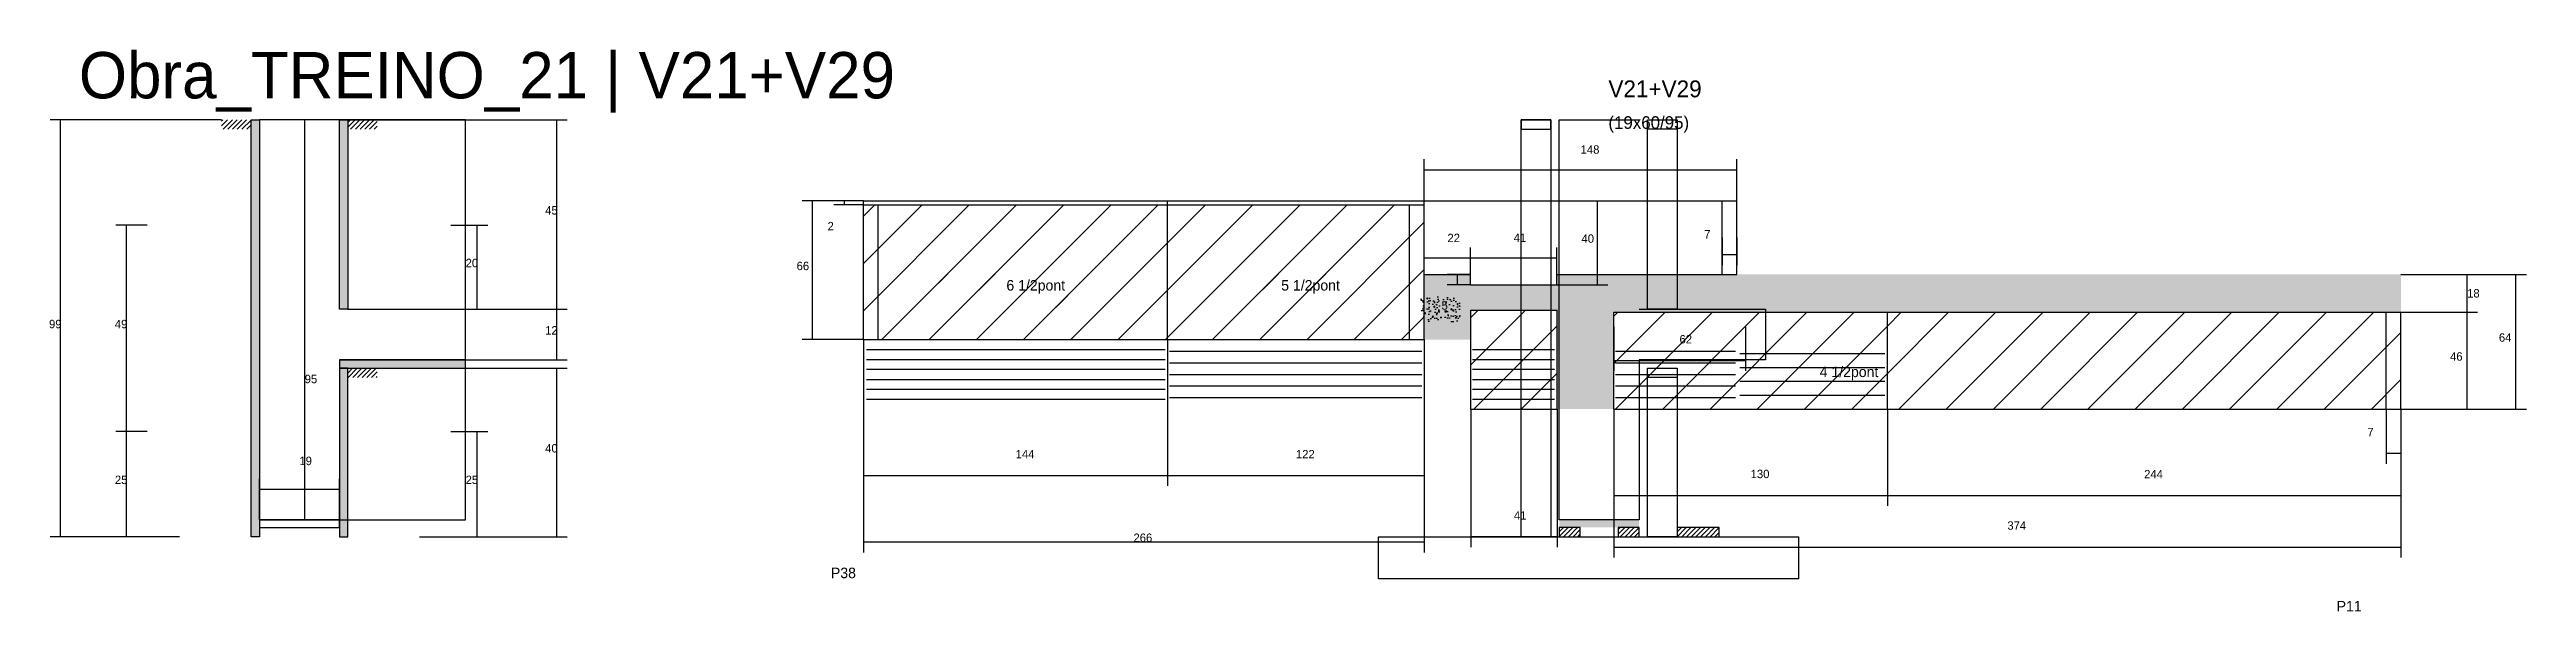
# Model space of a CAD drawing. Header units: metres. Extents: x -41 to 34800, y -36000 to 1848.
# Drawn here: x 26166 to 27343, y -21904 to -21637 of the extents above; entities that cross this region are included whole.
import ezdxf

# ---------------------------------------------------------------- set-up
doc = ezdxf.new("R2010")
doc.units = ezdxf.units.M
for name, color, linetype in [('CONCRETO', 251, 'Continuous'), ('COTA', 4, 'Continuous'), ('Cota Seção (2x)', 4, 'Continuous'), ('Hachura', 253, 'Continuous'), ('LABEL_ID', 3, 'Continuous'), ('Madeira', 126, 'Continuous'), ('NOMENCLATURA', 7, 'Continuous'), ('Painéis', 200, 'Continuous'), ('SARR_2.2x7', 40, 'Continuous'), ('Texto Seção', 7, 'Continuous')]:
    doc.layers.add(name, color=color, linetype=linetype)

msp = doc.modelspace()

# ---------------------------------------------------------------- texts
at = {"layer": 'COTA'}
for s, p in [('148', (26893.7, -21686.3)), ('45', (26401.6, -21715.2)), ('2', (26535.8, -21722.7)), ('22', (26830.4, -21728.3)), ('41', (26861.9, -21728.2)), ('40', (26894.1, -21728.6)), ('7', (26952.4, -21726.6)), ('20', (26363.8, -21740.2)), ('66', (26521.1, -21741.6)), ('18', (27315, -21754.6)), ('99', (26165.8, -21769.2)), ('49', (26197.1, -21769.2)), ('5', (26827.6, -21760.4)), ('12', (26401.6, -21772.2)), ('62', (26940.7, -21776.4)), ('64', (27330.1, -21775.6)), ('46', (27306.9, -21784.6)), ('40', (26401.6, -21828.2)), ('7', (27267.6, -21820.5)), ('144', (26625.2, -21831)), ('122', (26758.4, -21831)), ('25', (26197.1, -21843.2)), ('25', (26363.8, -21843.2)), ('130', (26974.5, -21840.4)), ('244', (27161.5, -21840.5)), ('41', (26862, -21860.1)), ('266', (26681.2, -21870.7)), ('374', (27096.5, -21864.9))]:
    msp.add_text(s, height=4, dxfattribs=at).set_placement(p)
at = {"layer": 'Cota Seção (2x)'}
for s, p in [('95', (26287.3, -21795.3)), ('19', (26284.8, -21834.2))]:
    msp.add_text(s, height=4, dxfattribs=at).set_placement(p)
at = {"layer": 'LABEL_ID'}
msp.add_text('Obra_TREINO_21 | V21+V29', height=22, dxfattribs=at).set_placement((26180, -21660))
at = {"layer": 'NOMENCLATURA'}
for s, p in [('6 1/2pont', (26620.8, -21751.3)), ('5 1/2pont', (26751.4, -21751.3)), ('4 1/2pont', (27007.3, -21792.4)), ('P38', (26537.4, -21887.9)), ('P11', (27253, -21903.7))]:
    msp.add_text(s, height=5, dxfattribs=at).set_placement(p)
at = {"layer": 'Texto Seção'}
for s, height, p in [('V21+V29', 8, (26906.9, -21659.5)), ('(19x60/95)', 6, (26906.9, -21674.5))]:
    msp.add_text(s, height=height, dxfattribs=at).set_placement(p)

# ---------------------------------------------------------------- hatches: boundary and pattern name
at = {"layer": 'COTA'}
h = msp.add_hatch(dxfattribs=at)
h.set_pattern_fill('AR-CONC', scale=0.03)
h.paths.add_polyline_path([(26909.5, -21761.6), (27283.5, -21761.6), (27283.5, -21743.6), (26968, -21743.6), (26882.4, -21743.6), (26882.4, -21748.6), (26841.4, -21748.6), (26841.4, -21743.6), (26819.4, -21743.6), (26819.4, -21774.6), (26841.5, -21774.6), (26841.5, -21760.6), (26882.5, -21760.6), (26882.5, -21807.6), (26909.5, -21807.6)])
h = msp.add_hatch(dxfattribs=at)
h.set_pattern_fill('AR-CONC', scale=0.03)
h.paths.add_polyline_path([(26836.5, -21766.1), (26836.5, -21754.1), (26836.5, -21754.1), (26817.9, -21754.1), (26817.9, -21754.1), (26817.9, -21766.1), (26817.9, -21766.1), (26836.5, -21766.1)])
at = {"layer": 'Hachura'}
h = msp.add_hatch(dxfattribs=at)
h.set_pattern_fill('ANSI31', scale=0.5)
h.paths.add_polyline_path([(26247.8, -21670.2), (26247.8, -21674.6), (26247.8, -21674.6), (26261.8, -21674.6), (26261.8, -21674.6), (26261.8, -21670.2), (26261.8, -21670.2), (26247.8, -21670.2)])
h = msp.add_hatch(color=8, dxfattribs=at)
h.dxf.hatch_style = 1
h.paths.add_polyline_path([(26261.8, -21670.2), (26265.8, -21670.2), (26265.8, -21670.2), (26265.8, -21868.2), (26265.8, -21868.2), (26261.8, -21868.2), (26261.8, -21868.2), (26261.8, -21670.2)])
h = msp.add_hatch(color=8, dxfattribs=at)
h.dxf.hatch_style = 1
h.paths.add_polyline_path([(26303.8, -21670.2), (26307.8, -21670.2), (26307.8, -21670.2), (26307.8, -21760.2), (26307.8, -21760.2), (26303.8, -21760.2), (26303.8, -21760.2), (26303.8, -21670.2)])
h = msp.add_hatch(dxfattribs=at)
h.set_pattern_fill('ANSI31', scale=0.5)
h.paths.add_polyline_path([(26321.8, -21670.2), (26321.8, -21674.6), (26321.8, -21674.6), (26307.8, -21674.6), (26307.8, -21674.6), (26307.8, -21670.2), (26307.8, -21670.2), (26321.8, -21670.2)])
h = msp.add_hatch(dxfattribs=at)
h.set_pattern_fill('ANSI31', scale=5)
h.paths.add_polyline_path([(26552.9, -21710.6), (26552.9, -21774.6), (26697.4, -21774.6), (26697.4, -21710.6)])
h = msp.add_hatch(dxfattribs=at)
h.set_pattern_fill('ANSI31', scale=5)
h.paths.add_polyline_path([(26697.4, -21710.6), (26697.4, -21774.6), (26819.4, -21774.6), (26819.4, -21710.6)])
h = msp.add_hatch(dxfattribs=at)
h.set_pattern_fill('ANSI31', scale=5)
h.paths.add_polyline_path([(26584.5, -21759.2), (26651.8, -21759.2), (26651.8, -21759.2), (26657.3, -21743.3), (26657.3, -21743.3), (26590, -21743.3), (26590, -21743.3), (26584.5, -21759.2)])
h = msp.add_hatch(dxfattribs=at)
h.set_pattern_fill('ANSI31', scale=5)
h.paths.add_polyline_path([(26715, -21759.2), (26782.6, -21759.2), (26782.6, -21759.2), (26788.1, -21743.3), (26788.1, -21743.3), (26720.5, -21743.3), (26720.5, -21743.3), (26715, -21759.2)])
h = msp.add_hatch(dxfattribs=at)
h.set_pattern_fill('ANSI31', scale=5)
h.paths.add_polyline_path([(26841.5, -21807.6), (26882.5, -21807.6), (26882.5, -21760.6), (26841.5, -21760.6)])
h = msp.add_hatch(dxfattribs=at)
h.set_pattern_fill('ANSI31', scale=5)
h.paths.add_polyline_path([(26909.5, -21761.6), (26909.5, -21807.6), (27039.5, -21807.6), (27039.5, -21761.6)])
h = msp.add_hatch(dxfattribs=at)
h.set_pattern_fill('ANSI31', scale=5)
h.paths.add_polyline_path([(27039.5, -21761.6), (27039.5, -21807.6), (27283.5, -21807.6), (27283.5, -21761.6)])
h = msp.add_hatch(color=8, dxfattribs=at)
h.dxf.hatch_style = 1
h.paths.add_polyline_path([(26363.8, -21788.2), (26363.8, -21784.2), (26363.8, -21784.2), (26303.8, -21784.2), (26303.8, -21784.2), (26303.8, -21788.2), (26303.8, -21788.2), (26363.8, -21788.2)])
h = msp.add_hatch(color=8, dxfattribs=at)
h.dxf.hatch_style = 1
h.paths.add_polyline_path([(26307.8, -21788.2), (26303.8, -21788.2), (26303.8, -21788.2), (26303.8, -21868.2), (26303.8, -21868.2), (26307.8, -21868.2), (26307.8, -21868.2), (26307.8, -21788.2)])
h = msp.add_hatch(dxfattribs=at)
h.set_pattern_fill('ANSI31', scale=0.5)
h.paths.add_polyline_path([(26321.8, -21788.2), (26321.8, -21792.6), (26321.8, -21792.6), (26307.8, -21792.6), (26307.8, -21792.6), (26307.8, -21788.2), (26307.8, -21788.2), (26321.8, -21788.2)])
h = msp.add_hatch(color=8, dxfattribs=at)
h.dxf.hatch_style = 1
h.paths.add_polyline_path([(26921.5, -21863.8), (26921.5, -21860.2), (26921.5, -21860.2), (26883.5, -21860.2), (26883.5, -21860.2), (26883.5, -21863.8), (26883.5, -21863.8), (26921.5, -21863.8)])
h = msp.add_hatch(dxfattribs=at)
h.set_pattern_fill('ANSI31', scale=0.5)
h.paths.add_polyline_path([(26893.5, -21868.2), (26893.5, -21863.8), (26893.5, -21863.8), (26883.5, -21863.8), (26883.5, -21863.8), (26883.5, -21868.2), (26883.5, -21868.2), (26893.5, -21868.2)])
h = msp.add_hatch(dxfattribs=at)
h.set_pattern_fill('ANSI31', scale=0.5)
h.paths.add_polyline_path([(26921.5, -21868.2), (26921.5, -21863.8), (26921.5, -21863.8), (26911.5, -21863.8), (26911.5, -21863.8), (26911.5, -21868.2), (26911.5, -21868.2), (26921.5, -21868.2)])
h = msp.add_hatch(dxfattribs=at)
h.set_pattern_fill('ANSI31', scale=0.5)
h.paths.add_polyline_path([(26959.5, -21868.2), (26959.5, -21863.8), (26959.5, -21863.8), (26939.5, -21863.8), (26939.5, -21863.8), (26939.5, -21868.2), (26939.5, -21868.2), (26959.5, -21868.2)])

# ---------------------------------------------------------------- linework, layer by layer
at = {"layer": 'CONCRETO'}
msp.add_lwpolyline([(26265.8, -21860.2), (26363.8, -21860.2), (26363.8, -21670.2), (26265.8, -21670.2)], close=True, dxfattribs=at)
msp.add_lwpolyline([(26921.5, -21760.2), (26981.5, -21760.2), (26981.5, -21784.2), (26921.5, -21784.2), (26921.5, -21860.2), (26883.5, -21860.2), (26883.5, -21714.2), (26883.5, -21670.2), (26921.5, -21670.2)], dxfattribs=at)
at = {"layer": 'COTA'}
for p, q in [((26247.8, -21670.2), (26166.3, -21670.2)), ((26171.3, -21868.2), (26171.3, -21670.2)), ((26307.8, -21670.2), (26412.1, -21670.2)), ((26407.1, -21760.2), (26407.1, -21670.2)), ((26819.4, -21708.6), (26819.4, -21688.9)), ((26819.4, -21693.9), (26968, -21693.9)), ((26968, -21708.6), (26968, -21688.9)), ((26552.9, -21708.6), (26523.7, -21708.6)), ((26528.7, -21774.6), (26528.7, -21708.6)), ((26552.9, -21708.6), (26538.8, -21708.6)), ((26552.9, -21710.6), (26538.8, -21710.6)), ((26543.8, -21710.6), (26543.8, -21708.6)), ((26882.4, -21708.6), (26906.7, -21708.6)), ((26901.7, -21748.6), (26901.7, -21708.6)), ((26212.4, -21720.2), (26197.6, -21720.2)), ((26202.6, -21818.2), (26202.6, -21720.2)), ((26356.8, -21720.2), (26374.3, -21720.2)), ((26369.3, -21760.2), (26369.3, -21720.2)), ((26961, -21726.1), (26961, -21739.2)), ((26968, -21726.1), (26968, -21739.2)), ((26819.4, -21743.6), (26819.4, -21730.8)), ((26819.4, -21735.8), (26841.4, -21735.8)), ((26841.4, -21743.6), (26841.4, -21730.8)), ((26841.4, -21743.6), (26841.4, -21730.8)), ((26841.4, -21735.8), (26882.4, -21735.8)), ((26882.4, -21743.6), (26882.4, -21730.8)), ((26961, -21734.2), (26968, -21734.2)), ((26841.4, -21743.6), (26830.2, -21743.6)), ((26841.4, -21748.6), (26830.2, -21748.6)), ((26835.2, -21748.6), (26835.2, -21743.6)), ((26882.4, -21748.6), (26906.7, -21748.6)), ((27283.5, -21743.6), (27320, -21743.6)), ((27283.5, -21743.6), (27343.2, -21743.6)), ((27315, -21761.6), (27315, -21743.6)), ((27338.2, -21807.6), (27338.2, -21743.6)), ((26307.8, -21760.2), (26412.1, -21760.2)), ((26349.9, -21760.2), (26374.3, -21760.2)), ((26363.8, -21760.2), (26412.1, -21760.2)), ((26407.1, -21784.2), (26407.1, -21760.2)), ((27283.5, -21761.6), (27320, -21761.6)), ((27283.5, -21761.6), (27320, -21761.6)), ((27315, -21807.6), (27315, -21761.6)), ((26552.9, -21774.6), (26523.7, -21774.6)), ((26552.9, -21774.6), (26552.9, -21844.1)), ((26552.9, -21774.6), (26552.9, -21875.7)), ((26697.4, -21774.6), (26697.4, -21844.1)), ((26697.4, -21774.6), (26697.4, -21844.1)), ((26819.4, -21774.6), (26819.4, -21844.1)), ((26819.4, -21774.6), (26819.4, -21875.7)), ((26909.5, -21768.6), (26909.5, -21789.5)), ((26972, -21768.6), (26972, -21789.5)), ((26363.8, -21784.2), (26412.1, -21784.2)), ((26363.8, -21788.2), (26412.1, -21788.2)), ((26407.1, -21868.2), (26407.1, -21788.2)), ((26909.5, -21784.5), (26972, -21784.5)), ((26841.5, -21807.6), (26841.5, -21873.1)), ((26882.5, -21807.6), (26882.5, -21873.1)), ((26909.5, -21807.6), (26909.5, -21853.6)), ((26909.5, -21807.6), (26909.5, -21878.1)), ((27039.5, -21807.6), (27039.5, -21853.6)), ((27039.5, -21807.6), (27039.5, -21853.6)), ((27276.5, -21807.6), (27276.5, -21833.6)), ((27283.5, -21807.6), (27283.5, -21853.6)), ((27283.5, -21807.6), (27283.5, -21878.1)), ((27283.5, -21807.6), (27320, -21807.6)), ((27283.5, -21807.6), (27343.2, -21807.6)), ((27283.5, -21807.6), (27283.5, -21833.6)), ((26212.4, -21818.2), (26197.6, -21818.2)), ((26212.4, -21818.2), (26197.6, -21818.2)), ((26202.6, -21868.2), (26202.6, -21818.2)), ((26356.8, -21818.2), (26374.3, -21818.2)), ((26369.3, -21868.2), (26369.3, -21818.2)), ((27276.5, -21828.6), (27283.5, -21828.6)), ((26552.9, -21839.1), (26697.4, -21839.1)), ((26697.4, -21839.1), (26819.4, -21839.1)), ((26909.5, -21848.6), (27039.5, -21848.6)), ((27039.5, -21848.6), (27283.5, -21848.6)), ((26227.8, -21868.2), (26166.3, -21868.2)), ((26212.4, -21868.2), (26197.6, -21868.2)), ((26341.8, -21868.2), (26412.1, -21868.2)), ((26349.9, -21868.2), (26374.3, -21868.2)), ((26552.9, -21870.7), (26819.4, -21870.7)), ((26841.5, -21868.1), (26882.5, -21868.1)), ((26909.5, -21873.1), (27283.5, -21873.1))]:
    msp.add_line(p, q, dxfattribs=at)
at = {"layer": 'Cota Seção (2x)'}
for p, q in [((26303.8, -21670.2), (26282.3, -21670.2)), ((26287.3, -21860.2), (26287.3, -21670.2)), ((26265.8, -21860.2), (26265.8, -21840.7)), ((26265.8, -21845.7), (26303.8, -21845.7)), ((26303.8, -21860.2), (26303.8, -21840.7)), ((26303.8, -21860.2), (26282.3, -21860.2))]:
    msp.add_line(p, q, dxfattribs=at)
at = {"layer": 'Madeira'}
for points in [[(26865.5, -21670.2), (26865.5, -21674.6), (26879.5, -21674.6), (26879.5, -21670.2)], [(26865.5, -21670.2), (26879.5, -21670.2), (26879.5, -21868.2), (26865.5, -21868.2)], [(26939.5, -21670.2), (26939.5, -21674.6), (26925.5, -21674.6), (26925.5, -21670.2)], [(26939.5, -21760.2), (26925.5, -21760.2), (26925.5, -21670.2), (26939.5, -21670.2)], [(26939.5, -21788.2), (26939.5, -21792.6), (26925.5, -21792.6), (26925.5, -21788.2)], [(26939.5, -21868.2), (26925.5, -21868.2), (26925.5, -21788.2), (26939.5, -21788.2)], [(26997.3, -21888.2), (26797.7, -21888.2), (26797.7, -21868.2), (26997.3, -21868.2)], [(26893.5, -21868.2), (26893.5, -21863.8), (26883.5, -21863.8), (26883.5, -21868.2)], [(26921.5, -21868.2), (26921.5, -21863.8), (26911.5, -21863.8), (26911.5, -21868.2)], [(26959.5, -21868.2), (26959.5, -21863.8), (26939.5, -21863.8), (26939.5, -21868.2)]]:
    msp.add_lwpolyline(points, close=True, dxfattribs=at)
at = {"layer": 'Painéis'}
for p, q in [((26552.9, -21708.6), (26819.4, -21708.6)), ((26552.9, -21774.6), (26552.9, -21708.6)), ((26552.9, -21710.6), (26819.4, -21710.6)), ((26697.4, -21774.6), (26697.4, -21708.6)), ((26819.4, -21708.6), (26968, -21708.6)), ((26819.4, -21743.6), (26819.4, -21708.6)), ((26819.4, -21774.6), (26819.4, -21710.6)), ((26968, -21743.6), (26968, -21708.6)), ((26819.4, -21743.6), (26841.4, -21743.6)), ((26841.4, -21748.6), (26841.4, -21743.6)), ((26841.4, -21748.6), (26882.4, -21748.6)), ((26882.4, -21743.6), (26968, -21743.6)), ((26882.4, -21748.6), (26882.4, -21743.6)), ((26841.5, -21760.6), (26882.5, -21760.6)), ((26841.5, -21807.6), (26841.5, -21760.6)), ((26882.5, -21807.6), (26882.5, -21760.6)), ((26909.5, -21761.6), (27283.5, -21761.6)), ((26909.5, -21807.6), (26909.5, -21761.6)), ((27039.5, -21807.6), (27039.5, -21761.6)), ((27283.5, -21807.6), (27283.5, -21761.6)), ((26552.9, -21774.6), (26819.4, -21774.6)), ((26303.8, -21784.2), (26363.8, -21784.2)), ((26841.5, -21807.6), (26882.5, -21807.6)), ((26909.5, -21807.6), (27283.5, -21807.6))]:
    msp.add_line(p, q, dxfattribs=at)
for points in [[(26261.8, -21670.2), (26265.8, -21670.2), (26265.8, -21868.2), (26261.8, -21868.2)], [(26303.8, -21670.2), (26307.8, -21670.2), (26307.8, -21760.2), (26303.8, -21760.2)], [(26363.8, -21788.2), (26363.8, -21784.2), (26303.8, -21784.2), (26303.8, -21788.2)], [(26307.8, -21788.2), (26303.8, -21788.2), (26303.8, -21868.2), (26307.8, -21868.2)], [(26303.8, -21863.8), (26303.8, -21860.2), (26265.8, -21860.2), (26265.8, -21863.8)]]:
    msp.add_lwpolyline(points, close=True, dxfattribs=at)
at = {"layer": 'SARR_2.2x7'}
for p, q in [((26559.9, -21762.6), (26559.9, -21710.6)), ((26812.4, -21762.6), (26812.4, -21710.6)), ((26961, -21743.6), (26961, -21708.6)), ((26559.9, -21774.6), (26559.9, -21762.6)), ((26812.4, -21774.6), (26812.4, -21762.6)), ((27276.5, -21807.6), (27276.5, -21761.6)), ((26554.3, -21779.3), (26696.3, -21779.3)), ((26554.3, -21784), (26696.3, -21784)), ((26554.3, -21788.7), (26696.3, -21788.7)), ((26698.3, -21780.1), (26818.3, -21780.1)), ((26698.3, -21785.6), (26818.3, -21785.6)), ((26842.3, -21779.3), (26881.3, -21779.3)), ((26842.3, -21784), (26881.3, -21784)), ((26842.3, -21788.7), (26881.3, -21788.7)), ((26910.3, -21780.1), (26967.3, -21780.1)), ((26910.3, -21785.6), (26967.3, -21785.6)), ((26969.3, -21781.2), (27038.3, -21781.2)), ((26969.3, -21787.8), (27038.3, -21787.8)), ((26554.3, -21793.5), (26696.3, -21793.5)), ((26554.3, -21798.2), (26696.3, -21798.2)), ((26698.3, -21791.1), (26818.3, -21791.1)), ((26698.3, -21796.6), (26818.3, -21796.6)), ((26842.3, -21793.5), (26881.3, -21793.5)), ((26842.3, -21798.2), (26881.3, -21798.2)), ((26910.3, -21791.1), (26967.3, -21791.1)), ((26910.3, -21796.6), (26967.3, -21796.6)), ((26969.3, -21794.4), (27038.3, -21794.4)), ((26554.3, -21802.9), (26696.3, -21802.9)), ((26698.3, -21802.1), (26818.3, -21802.1)), ((26842.3, -21802.9), (26881.3, -21802.9)), ((26910.3, -21802.1), (26967.3, -21802.1)), ((26969.3, -21801), (27038.3, -21801))]:
    msp.add_line(p, q, dxfattribs=at)

msp.set_redraw_order([(e.dxf.handle, doc.entitydb.next_handle()) for e in msp.query("TEXT MTEXT ATTDEF DIMENSION ARC_DIMENSION")])  # texts and dimensions are drawn at this point

doc.saveas('drawing.dxf')
